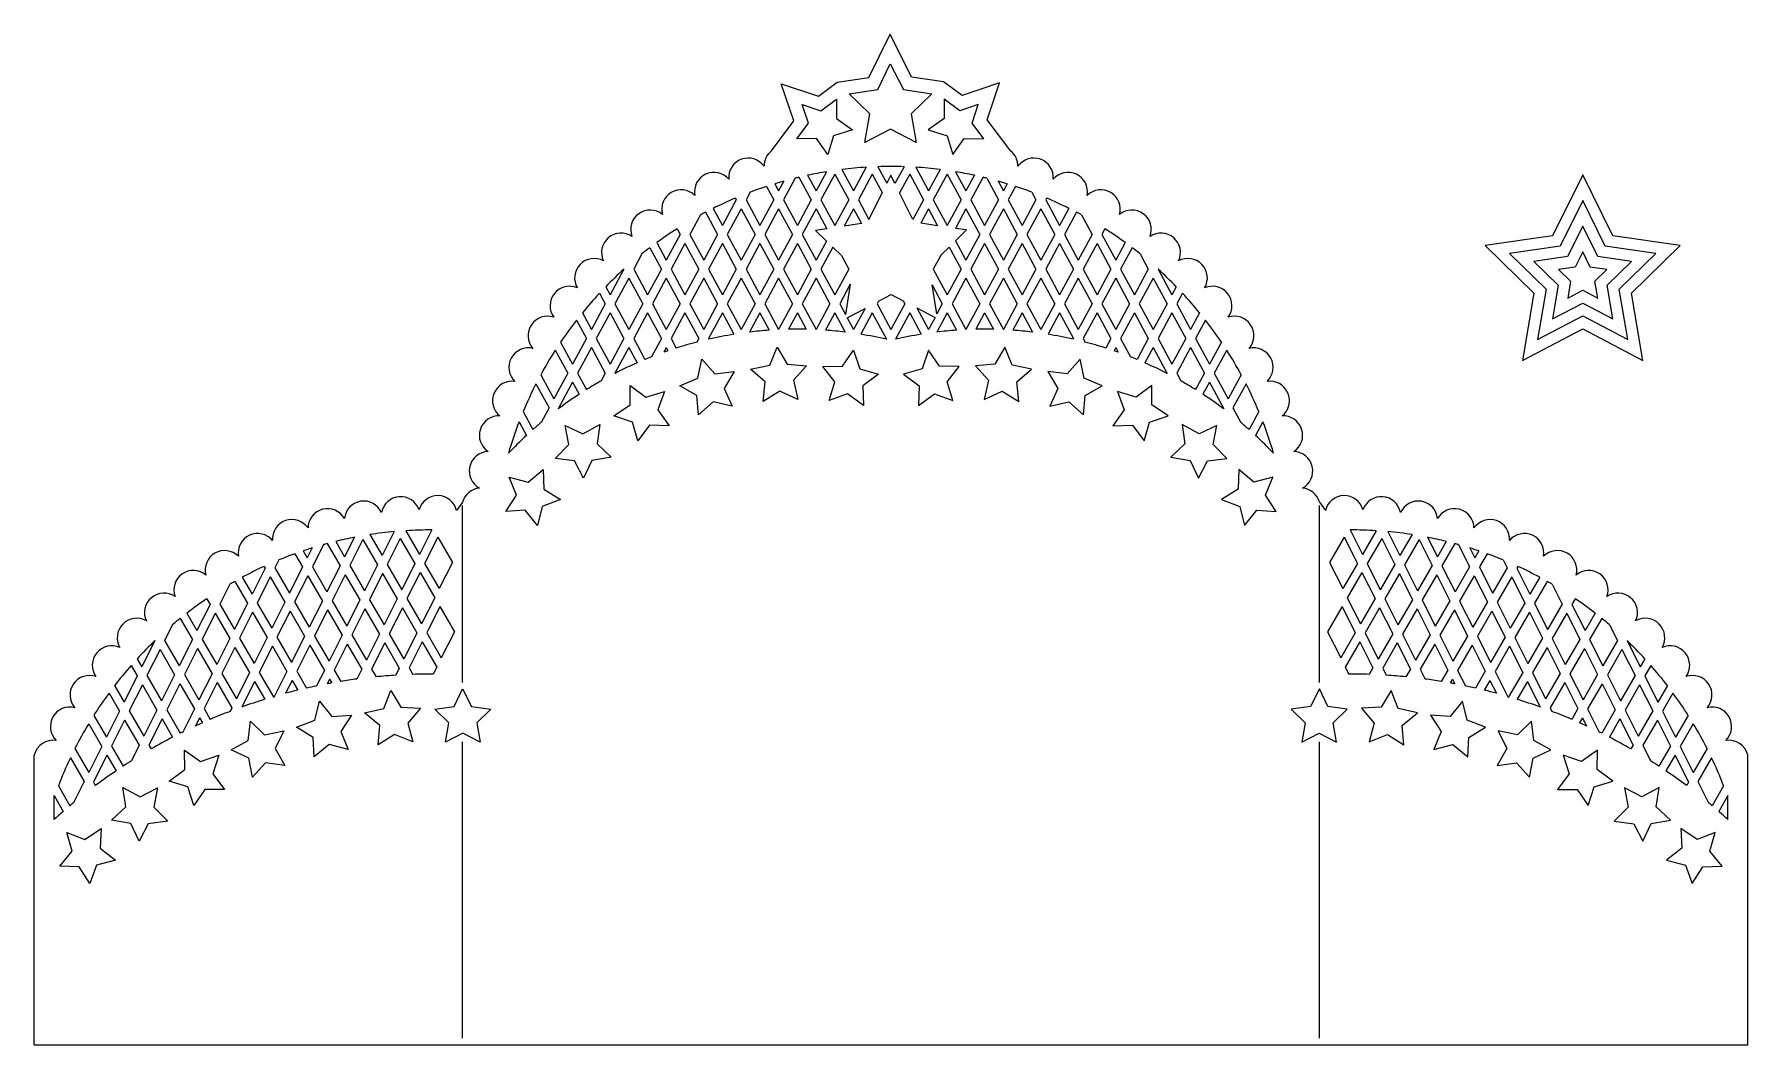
# Model space of a CAD drawing. Extents: x 102 to 362, y 103 to 256.
import ezdxf

# ---------------------------------------------------------------- set-up
doc = ezdxf.new("R2010")
doc.units = 0
doc.layers.get('0').update_dxf_attribs({"linetype": 'CONTINUOUS'})

msp = doc.modelspace()

# ---------------------------------------------------------------- linework, layer by layer
for p, q in [((228.440011, 249.695605), (231.645158, 256.250382)), ((234.910531, 249.725398), (231.645158, 256.250382)), ((223.612239, 248.987528), (228.440011, 249.695605)), ((229.773524, 247.869791), (231.679953, 251.768588)), ((231.679953, 251.768588), (233.661973, 247.869791)), ((239.744619, 249.061809), (234.910531, 249.725398)), ((215.131674, 248.722101), (220.781199, 246.880711)), ((217.046718, 243.142175), (215.131674, 248.722101)), ((220.781199, 246.880711), (223.612239, 248.987528)), ((225.438634, 247.234004), (229.773524, 247.869791)), ((228.571927, 244.171656), (225.438634, 247.234004)), ((233.661973, 247.869791), (237.996863, 247.234004)), ((237.996863, 247.234004), (234.86357, 244.171656)), ((242.59494, 246.981152), (239.744619, 249.061809)), ((248.227268, 248.874489), (242.59494, 246.981152)), ((246.36369, 243.277163), (248.227268, 248.874489)), ((219.2807, 242.794065), (218.325385, 245.577598)), ((218.325385, 245.577598), (221.145162, 244.658528)), ((221.145162, 244.658528), (223.528539, 246.432201)), ((223.528539, 246.432201), (223.494521, 243.461469)), ((242.214745, 244.658528), (239.831367, 246.432201)), ((239.831367, 246.432201), (239.865385, 243.461469)), ((245.034522, 245.577598), (242.214745, 244.658528)), ((244.079207, 242.794065), (245.034522, 245.577598)), ((213.634657, 238.557209), (217.046718, 243.142175)), ((217.507027, 240.410688), (219.2807, 242.794065)), ((223.494521, 243.461469), (225.917889, 241.742838)), ((227.837042, 239.852462), (228.571927, 244.171656)), ((231.711298, 241.886089), (227.837042, 239.852462)), ((235.598455, 239.852462), (231.711298, 241.886089)), ((234.86357, 244.171656), (235.598455, 239.852462)), ((239.865385, 243.461469), (237.442018, 241.742838)), ((245.85288, 240.410688), (244.079207, 242.794065)), ((249.962953, 238.532506), (246.36369, 243.277163)), ((220.477758, 240.444706), (217.507027, 240.410688)), ((222.196389, 238.021339), (220.477758, 240.444706)), ((223.078947, 240.854094), (222.196389, 238.021339)), ((225.917889, 241.742838), (223.078947, 240.854094)), ((237.442018, 241.742838), (240.280959, 240.854094)), ((240.280959, 240.854094), (241.163517, 238.021339)), ((241.163517, 238.021339), (242.882148, 240.444706)), ((242.882148, 240.444706), (245.85288, 240.410688)), ((217.253974, 234.434645), (215.471641, 231.136856)), ((217.820885, 234.572), (219.677453, 231.136856)), ((219.138115, 234.868944), (220.416311, 232.503941)), ((221.98503, 235.406487), (220.416311, 232.503941)), ((223.258076, 235.027791), (221.15517, 231.136856)), ((223.258076, 235.027791), (225.360982, 231.136856)), ((224.347362, 235.746493), (226.099841, 232.503941)), ((228.037505, 236.089135), (226.099841, 232.503941)), ((228.941605, 235.027791), (226.838699, 231.136856)), ((228.941605, 235.027791), (230.44999, 232.236878)), ((229.800538, 236.172708), (231.154644, 233.667252)), ((231.745166, 234.86595), (231.154644, 233.667252)), ((232.377348, 233.602959), (231.745166, 234.86595)), ((233.766202, 236.172708), (232.377348, 233.602959)), ((234.625134, 235.027791), (233.087874, 232.183451)), ((234.625134, 235.027791), (236.72804, 231.136856)), ((235.529235, 236.089135), (237.466899, 232.503941)), ((239.219378, 235.746493), (237.466899, 232.503941)), ((240.308664, 235.027791), (238.205758, 231.136856)), ((240.308664, 235.027791), (242.411569, 231.136856)), ((241.58171, 235.406487), (243.150428, 232.503941)), ((244.428625, 234.868944), (243.150428, 232.503941)), ((245.745855, 234.572), (243.889287, 231.136856)), ((246.312766, 234.434645), (248.095099, 231.136856)), ((336.739456, 234.955072), (332.154968, 225.696949)), ((341.323943, 225.696949), (336.739456, 234.955072)), ((208.165558, 231.404841), (208.310394, 231.136856)), ((210.42123, 232.308292), (209.788112, 231.136856)), ((212.889972, 233.17946), (213.993924, 231.136856)), ((214.151751, 233.579003), (214.732782, 232.503941)), ((215.531325, 233.981457), (214.732782, 232.503941)), ((230.44999, 232.236878), (228.444437, 228.165814)), ((235.110141, 228.143312), (233.087874, 232.183451)), ((248.035415, 233.981457), (248.833957, 232.503941)), ((249.414989, 233.579003), (248.833957, 232.503941)), ((250.676768, 233.17946), (249.572816, 231.136856)), ((253.14551, 232.308292), (253.778628, 231.136856)), ((255.401181, 231.404841), (255.256345, 231.136856)), ((202.867315, 228.847582), (201.262818, 225.878836)), ((203.640628, 229.261125), (205.46863, 225.878836)), ((204.798139, 229.853592), (206.207489, 227.245922)), ((208.310394, 231.136856), (206.207489, 227.245922)), ((209.049253, 229.769771), (206.946347, 225.878836)), ((209.049253, 229.769771), (211.152159, 225.878836)), ((209.788112, 231.136856), (211.891018, 227.245922)), ((213.993924, 231.136856), (211.891018, 227.245922)), ((214.732782, 229.769771), (212.629877, 225.878836)), ((214.732782, 229.769771), (216.835688, 225.878836)), ((215.471641, 231.136856), (217.574547, 227.245922)), ((219.677453, 231.136856), (217.574547, 227.245922)), ((220.416311, 229.769771), (218.313406, 225.878836)), ((220.416311, 229.769771), (222.039206, 226.766986)), ((221.15517, 231.136856), (223.258076, 227.245922)), ((225.360982, 231.136856), (223.258076, 227.245922)), ((226.099841, 229.769771), (224.693658, 227.167959)), ((226.099841, 229.769771), (227.29375, 227.560721)), ((226.838699, 231.136856), (228.444437, 228.165814)), ((236.72804, 231.136856), (235.110141, 228.143312)), ((237.466899, 229.769771), (236.285033, 227.583004)), ((237.466899, 229.769771), (238.849116, 227.212302)), ((238.205758, 231.136856), (240.308664, 227.245922)), ((242.411569, 231.136856), (240.308664, 227.245922)), ((243.150428, 229.769771), (241.556652, 226.820861)), ((243.150428, 229.769771), (245.253334, 225.878836)), ((243.889287, 231.136856), (245.992193, 227.245922)), ((248.095099, 231.136856), (245.992193, 227.245922)), ((248.833957, 229.769771), (246.731052, 225.878836)), ((248.833957, 229.769771), (250.936863, 225.878836)), ((249.572816, 231.136856), (251.675722, 227.245922)), ((253.778628, 231.136856), (251.675722, 227.245922)), ((254.517487, 229.769771), (252.414581, 225.878836)), ((254.517487, 229.769771), (256.620392, 225.878836)), ((255.256345, 231.136856), (257.359251, 227.245922)), ((258.7686, 229.853592), (257.359251, 227.245922)), ((259.926111, 229.261125), (258.09811, 225.878836)), ((260.699425, 228.847582), (262.303922, 225.878836)), ((336.739456, 231.056556), (333.303, 224.116819)), ((340.175911, 224.116819), (336.739456, 231.056556)), ((199.312548, 226.753184), (199.785101, 225.878836)), ((222.039206, 226.766986), (220.31604, 226.50669)), ((220.31604, 226.50669), (221.982096, 224.88502)), ((227.29375, 227.560721), (224.693658, 227.167959)), ((238.849116, 227.212302), (236.285033, 227.583004)), ((243.227089, 226.579358), (241.556652, 226.820861)), ((241.558116, 224.934103), (243.227089, 226.579358)), ((264.254192, 226.753184), (263.781639, 225.878836)), ((336.739456, 227.158039), (334.451031, 222.53669)), ((339.02788, 222.53669), (336.739456, 227.158039)), ((195.182784, 223.878305), (196.943336, 220.620817)), ((196.237205, 224.661518), (197.682195, 221.987902)), ((199.785101, 225.878836), (197.682195, 221.987902)), ((200.523959, 224.511751), (198.421054, 220.620817)), ((200.523959, 224.511751), (202.626865, 220.620817)), ((201.262818, 225.878836), (203.365724, 221.987902)), ((205.46863, 225.878836), (203.365724, 221.987902)), ((206.207489, 224.511751), (204.104583, 220.620817)), ((206.207489, 224.511751), (208.310394, 220.620817)), ((206.946347, 225.878836), (209.049253, 221.987902)), ((211.152159, 225.878836), (209.049253, 221.987902)), ((211.891018, 224.511751), (209.788112, 220.620817)), ((211.891018, 224.511751), (213.993924, 220.620817)), ((212.629877, 225.878836), (214.732782, 221.987902)), ((216.835688, 225.878836), (214.732782, 221.987902)), ((217.574547, 224.511751), (215.471641, 220.620817)), ((217.574547, 224.511751), (219.677453, 220.620817)), ((218.313406, 225.878836), (220.416311, 221.987902)), ((221.982096, 224.88502), (220.416311, 221.987902)), ((222.950416, 223.942498), (221.15517, 220.620817)), ((222.950416, 223.942498), (224.248737, 222.678765)), ((239.372439, 222.779488), (240.59404, 223.983728)), ((240.59404, 223.983728), (242.411569, 220.620817)), ((241.558116, 224.934103), (243.150428, 221.987902)), ((245.253334, 225.878836), (243.150428, 221.987902)), ((245.992193, 224.511751), (243.889287, 220.620817)), ((245.992193, 224.511751), (248.095099, 220.620817)), ((246.731052, 225.878836), (248.833957, 221.987902)), ((250.936863, 225.878836), (248.833957, 221.987902)), ((251.675722, 224.511751), (249.572816, 220.620817)), ((251.675722, 224.511751), (253.778628, 220.620817)), ((252.414581, 225.878836), (254.517487, 221.987902)), ((256.620392, 225.878836), (254.517487, 221.987902)), ((257.359251, 224.511751), (255.256345, 220.620817)), ((257.359251, 224.511751), (259.462157, 220.620817)), ((258.09811, 225.878836), (260.201016, 221.987902)), ((262.303922, 225.878836), (260.201016, 221.987902)), ((263.04278, 224.511751), (260.939875, 220.620817)), ((263.04278, 224.511751), (265.145686, 220.620817)), ((263.781639, 225.878836), (265.884545, 221.987902)), ((267.329535, 224.661518), (265.884545, 221.987902)), ((268.383955, 223.878305), (266.623404, 220.620817)), ((332.154968, 225.696949), (321.933285, 224.19776)), ((321.933285, 224.19776), (329.3216, 216.976736)), ((333.303, 224.116819), (325.640995, 222.993052)), ((347.837917, 222.993052), (340.175911, 224.116819)), ((351.545626, 224.19776), (341.323943, 225.696949)), ((344.157312, 216.976736), (351.545626, 224.19776)), ((193.999603, 222.955997), (192.737524, 220.620817)), ((224.248737, 222.678765), (225.360982, 220.620817)), ((239.372439, 222.779488), (238.205758, 220.620817)), ((269.567137, 222.955997), (270.829215, 220.620817)), ((325.640995, 222.993052), (331.179153, 217.580292)), ((334.451031, 222.53669), (329.348704, 221.788344)), ((329.348704, 221.788344), (333.036707, 218.183847)), ((336.761624, 223.243416), (335.599062, 220.95656)), ((337.879849, 220.95656), (336.761624, 223.243416)), ((344.130207, 221.788344), (339.02788, 222.53669)), ((340.442204, 218.183847), (344.130207, 221.788344)), ((342.299758, 217.580292), (347.837917, 222.993052)), ((191.267777, 220.635563), (189.156901, 216.729882)), ((191.998666, 219.253732), (189.89576, 215.362797)), ((191.998666, 219.253732), (194.101571, 215.362797)), ((192.737524, 220.620817), (194.84043, 216.729882)), ((196.943336, 220.620817), (194.84043, 216.729882)), ((197.682195, 219.253732), (195.579289, 215.362797)), ((197.682195, 219.253732), (199.785101, 215.362797)), ((198.421054, 220.620817), (200.523959, 216.729882)), ((202.626865, 220.620817), (200.523959, 216.729882)), ((203.365724, 219.253732), (201.262818, 215.362797)), ((203.365724, 219.253732), (205.46863, 215.362797)), ((204.104583, 220.620817), (206.207489, 216.729882)), ((208.310394, 220.620817), (206.207489, 216.729882)), ((209.049253, 219.253732), (206.946347, 215.362797)), ((209.049253, 219.253732), (211.152159, 215.362797)), ((209.788112, 220.620817), (211.891018, 216.729882)), ((213.993924, 220.620817), (211.891018, 216.729882)), ((214.732782, 219.253732), (212.629877, 215.362797)), ((214.732782, 219.253732), (216.835688, 215.362797)), ((215.471641, 220.620817), (217.574547, 216.729882)), ((219.677453, 220.620817), (217.574547, 216.729882)), ((220.416311, 219.253732), (218.313406, 215.362797)), ((220.416311, 219.253732), (222.519217, 215.362797)), ((221.15517, 220.620817), (223.258076, 216.729882)), ((225.360982, 220.620817), (223.258076, 216.729882)), ((238.205758, 220.620817), (240.308664, 216.729882)), ((242.411569, 220.620817), (240.308664, 216.729882)), ((243.150428, 219.253732), (241.047522, 215.362797)), ((243.150428, 219.253732), (245.253334, 215.362797)), ((243.889287, 220.620817), (245.992193, 216.729882)), ((248.095099, 220.620817), (245.992193, 216.729882)), ((248.833957, 219.253732), (246.731052, 215.362797)), ((248.833957, 219.253732), (250.936863, 215.362797)), ((249.572816, 220.620817), (251.675722, 216.729882)), ((253.778628, 220.620817), (251.675722, 216.729882)), ((254.517487, 219.253732), (252.414581, 215.362797)), ((254.517487, 219.253732), (256.620392, 215.362797)), ((255.256345, 220.620817), (257.359251, 216.729882)), ((259.462157, 220.620817), (257.359251, 216.729882)), ((260.201016, 219.253732), (258.09811, 215.362797)), ((260.201016, 219.253732), (262.303922, 215.362797)), ((260.939875, 220.620817), (263.04278, 216.729882)), ((265.145686, 220.620817), (263.04278, 216.729882)), ((265.884545, 219.253732), (263.781639, 215.362797)), ((265.884545, 219.253732), (267.987451, 215.362797)), ((266.623404, 220.620817), (268.72631, 216.729882)), ((270.829215, 220.620817), (268.72631, 216.729882)), ((271.568074, 219.253732), (269.465168, 215.362797)), ((271.568074, 219.253732), (273.67098, 215.362797)), ((272.298963, 220.635563), (274.409839, 216.729882)), ((335.599062, 220.95656), (333.056413, 220.583636)), ((333.056413, 220.583636), (334.89426, 218.787403)), ((334.89426, 218.787403), (334.46321, 216.253961)), ((340.422498, 220.583636), (337.879849, 220.95656)), ((338.584651, 218.787403), (340.422498, 220.583636)), ((339.015701, 216.253961), (338.584651, 218.787403)), ((187.545993, 216.976319), (188.418042, 215.362797)), ((188.48941, 217.964918), (189.156901, 216.729882)), ((225.612418, 218.35187), (223.996935, 215.362797)), ((225.612418, 218.35187), (224.854176, 213.776673)), ((229.903978, 215.776357), (231.802542, 216.776234)), ((231.802542, 216.776234), (233.636316, 215.825288)), ((233.636316, 215.825288), (233.886276, 215.362797)), ((238.005671, 218.25686), (239.569805, 215.362797)), ((238.761729, 213.867642), (238.005671, 218.25686)), ((275.07733, 217.964918), (274.409839, 216.729882)), ((276.020746, 216.976319), (275.148698, 215.362797)), ((329.3216, 216.976736), (327.588739, 206.792062)), ((331.179153, 217.580292), (329.880229, 209.946028)), ((333.036707, 218.183847), (332.17172, 213.099994)), ((334.46321, 216.253961), (336.743239, 217.446794)), ((336.743239, 217.446794), (339.015701, 216.253961)), ((341.307191, 213.099994), (340.442204, 218.183847)), ((343.598682, 209.946028), (342.299758, 217.580292)), ((345.890172, 206.792062), (344.157312, 216.976736)), ((184.947585, 214.002197), (186.315136, 211.471863)), ((188.418042, 215.362797), (186.315136, 211.471863)), ((189.156901, 213.995712), (187.053995, 210.104778)), ((189.156901, 213.995712), (191.259807, 210.104778)), ((189.89576, 215.362797), (191.998666, 211.471863)), ((194.101571, 215.362797), (191.998666, 211.471863)), ((194.84043, 213.995712), (192.737524, 210.104778)), ((194.84043, 213.995712), (196.943336, 210.104778)), ((195.579289, 215.362797), (197.682195, 211.471863)), ((199.785101, 215.362797), (197.682195, 211.471863)), ((200.523959, 213.995712), (198.421054, 210.104778)), ((200.523959, 213.995712), (202.626865, 210.104778)), ((201.262818, 215.362797), (203.365724, 211.471863)), ((205.46863, 215.362797), (203.365724, 211.471863)), ((206.207489, 213.995712), (204.104583, 210.104778)), ((206.207489, 213.995712), (207.958415, 210.756034)), ((206.946347, 215.362797), (209.049253, 211.471863)), ((211.152159, 215.362797), (209.049253, 211.471863)), ((211.891018, 213.995712), (210.319791, 211.088526)), ((211.891018, 213.995712), (213.307769, 211.374345)), ((212.629877, 215.362797), (214.732782, 211.471863)), ((216.835688, 215.362797), (214.732782, 211.471863)), ((217.574547, 213.995712), (216.231109, 211.509994)), ((217.574547, 213.995712), (218.918025, 211.509921)), ((218.313406, 215.362797), (220.416311, 211.471863)), ((222.519217, 215.362797), (220.416311, 211.471863)), ((223.258076, 213.995712), (221.841205, 211.374124)), ((223.258076, 213.995712), (224.829529, 211.088107)), ((223.996935, 215.362797), (224.854176, 213.776673)), ((225.131758, 213.263073), (227.838297, 214.688469)), ((225.131758, 213.263073), (226.099841, 211.471863)), ((227.838297, 214.688469), (226.099841, 211.471863)), ((228.941605, 213.995712), (227.19042, 210.755553)), ((228.941605, 213.995712), (231.10547, 209.991987)), ((229.903978, 215.776357), (229.680464, 215.362797)), ((229.680464, 215.362797), (231.78337, 211.471863)), ((233.886276, 215.362797), (231.78337, 211.471863)), ((234.625134, 213.995712), (232.46127, 209.991987)), ((234.625134, 213.995712), (236.37632, 210.755553)), ((235.68947, 214.760579), (237.466899, 211.471863)), ((235.68947, 214.760579), (238.466119, 213.320685)), ((238.466119, 213.320685), (237.466899, 211.471863)), ((240.308664, 213.995712), (238.737211, 211.088107)), ((239.569805, 215.362797), (238.761729, 213.867642)), ((240.308664, 213.995712), (241.725535, 211.374124)), ((241.047522, 215.362797), (243.150428, 211.471863)), ((245.253334, 215.362797), (243.150428, 211.471863)), ((245.992193, 213.995712), (244.648715, 211.509921)), ((245.992193, 213.995712), (247.335631, 211.509994)), ((246.731052, 215.362797), (248.833957, 211.471863)), ((250.936863, 215.362797), (248.833957, 211.471863)), ((251.675722, 213.995712), (250.25897, 211.374345)), ((251.675722, 213.995712), (253.246948, 211.088526)), ((252.414581, 215.362797), (254.517487, 211.471863)), ((256.620392, 215.362797), (254.517487, 211.471863)), ((257.359251, 213.995712), (255.608325, 210.756034)), ((257.359251, 213.995712), (259.462157, 210.104778)), ((258.09811, 215.362797), (260.201016, 211.471863)), ((262.303922, 215.362797), (260.201016, 211.471863)), ((263.04278, 213.995712), (260.939875, 210.104778)), ((263.04278, 213.995712), (265.145686, 210.104778)), ((263.781639, 215.362797), (265.884545, 211.471863)), ((267.987451, 215.362797), (265.884545, 211.471863)), ((268.72631, 213.995712), (266.623404, 210.104778)), ((268.72631, 213.995712), (270.829215, 210.104778)), ((269.465168, 215.362797), (271.568074, 211.471863)), ((273.67098, 215.362797), (271.568074, 211.471863)), ((274.409839, 213.995712), (272.306933, 210.104778)), ((274.409839, 213.995712), (276.512745, 210.104778)), ((275.148698, 215.362797), (277.251603, 211.471863)), ((278.619155, 214.002197), (277.251603, 211.471863)), ((329.880229, 209.946028), (336.739456, 213.540495)), ((332.17172, 213.099994), (336.739456, 215.493643)), ((336.739456, 215.493643), (341.307191, 213.099994)), ((336.739456, 213.540495), (343.598682, 209.946028)), ((184.066385, 212.89848), (185.576278, 210.104778)), ((279.500355, 212.89848), (277.990462, 210.104778)), ((327.588739, 206.792062), (336.739456, 211.587348)), ((336.739456, 211.587348), (345.890172, 206.792062)), ((180.84358, 208.345487), (182.734513, 204.846758)), ((181.654959, 209.57839), (183.473372, 206.213843)), ((185.576278, 210.104778), (183.473372, 206.213843)), ((186.315136, 208.737693), (184.212231, 204.846758)), ((186.315136, 208.737693), (188.418042, 204.846758)), ((187.053995, 210.104778), (189.156901, 206.213843)), ((191.259807, 210.104778), (189.156901, 206.213843)), ((191.998666, 208.737693), (189.89576, 204.846758)), ((191.998666, 208.737693), (193.250944, 206.420645)), ((192.737524, 210.104778), (194.451978, 206.932584)), ((196.943336, 210.104778), (195.445372, 207.333147)), ((197.682195, 208.737693), (197.297734, 208.026337)), ((197.682195, 208.737693), (197.944539, 208.252286)), ((198.421054, 210.104778), (199.198111, 208.667015)), ((202.626865, 210.104778), (202.341117, 209.576067)), ((204.104583, 210.104778), (204.151784, 210.017443)), ((213.375814, 206.086994), (214.512806, 208.801386)), ((214.512806, 208.801386), (216.008109, 206.240156)), ((224.43432, 205.902468), (226.079017, 208.342888)), ((226.079017, 208.342888), (227.045917, 205.539152)), ((237.487723, 208.342888), (236.520823, 205.539152)), ((239.13242, 205.902468), (237.487723, 208.342888)), ((249.053934, 208.801386), (247.558631, 206.240156)), ((250.190926, 206.086994), (249.053934, 208.801386)), ((259.462157, 210.104778), (259.414956, 210.017443)), ((260.939875, 210.104778), (261.225623, 209.576067)), ((265.145686, 210.104778), (264.368629, 208.667015)), ((265.884545, 208.737693), (265.622201, 208.252286)), ((265.884545, 208.737693), (266.269006, 208.026337)), ((266.623404, 210.104778), (268.121367, 207.333147)), ((270.829215, 210.104778), (269.114762, 206.932584)), ((271.568074, 208.737693), (270.315796, 206.420645)), ((271.568074, 208.737693), (273.688863, 204.813669)), ((272.306933, 210.104778), (274.409839, 206.213843)), ((276.512745, 210.104778), (274.409839, 206.213843)), ((277.251603, 208.737693), (275.148698, 204.846758)), ((277.251603, 208.737693), (279.354509, 204.846758)), ((277.990462, 210.104778), (280.093368, 206.213843)), ((281.911781, 209.57839), (280.093368, 206.213843)), ((282.72316, 208.345487), (280.832227, 204.846758)), ((202.493794, 204.110566), (203.079388, 206.994619)), ((203.079388, 206.994619), (205.045631, 204.774321)), ((210.466342, 205.485848), (213.375814, 206.086994)), ((212.708055, 203.536202), (210.466342, 205.485848)), ((216.008109, 206.240156), (218.967667, 205.980505)), ((218.967667, 205.980505), (216.967199, 203.784024)), ((221.463475, 205.880483), (224.43432, 205.902468)), ((223.281758, 203.530962), (221.463475, 205.880483)), ((227.045917, 205.539152), (229.897953, 204.707109)), ((236.520823, 205.539152), (233.668787, 204.707109)), ((242.103265, 205.880483), (239.13242, 205.902468)), ((240.284982, 203.530962), (242.103265, 205.880483)), ((247.558631, 206.240156), (244.599072, 205.980505)), ((244.599072, 205.980505), (246.59954, 203.784024)), ((253.100398, 205.485848), (250.190926, 206.086994)), ((250.858684, 203.536202), (253.100398, 205.485848)), ((260.487352, 206.994619), (258.521109, 204.774321)), ((261.072945, 204.110566), (260.487352, 206.994619)), ((177.915773, 203.246669), (179.892748, 199.588738)), ((178.645801, 204.630092), (180.631607, 200.955824)), ((182.734513, 204.846758), (180.631607, 200.955824)), ((183.473372, 203.479673), (181.288022, 199.436195)), ((183.473372, 203.479673), (184.458182, 201.657512)), ((184.212231, 204.846758), (185.556679, 202.359172)), ((188.418042, 204.846758), (187.791248, 203.687023)), ((189.89576, 204.846758), (189.905861, 204.828069)), ((192.206452, 200.049139), (192.218143, 202.992019)), ((192.218143, 202.992019), (194.579763, 201.197978)), ((199.757505, 202.953362), (202.493794, 204.110566)), ((202.336502, 201.478514), (199.757505, 202.953362)), ((205.045631, 204.774321), (207.998977, 205.09704)), ((207.998977, 205.09704), (206.46546, 202.552492)), ((212.380702, 200.583366), (212.708055, 203.536202)), ((216.967199, 203.784024), (217.63481, 200.88908)), ((222.384625, 200.698727), (223.281758, 203.530962)), ((229.897953, 204.707109), (227.507411, 202.943104)), ((227.507411, 202.943104), (227.597419, 199.973542)), ((233.668787, 204.707109), (236.059329, 202.943104)), ((236.059329, 202.943104), (235.969321, 199.973542)), ((241.182115, 200.698727), (240.284982, 203.530962)), ((246.59954, 203.784024), (245.931929, 200.88908)), ((251.186038, 200.583366), (250.858684, 203.536202)), ((258.521109, 204.774321), (255.567763, 205.09704)), ((255.567763, 205.09704), (257.10128, 202.552492)), ((263.809235, 202.953362), (261.072945, 204.110566)), ((261.230238, 201.478514), (263.809235, 202.953362)), ((271.348597, 202.992019), (268.986977, 201.197978)), ((271.360288, 200.049139), (271.348597, 202.992019)), ((275.148698, 204.846758), (275.775491, 203.687023)), ((279.354509, 204.846758), (278.010061, 202.359172)), ((280.093368, 203.479673), (279.108557, 201.657512)), ((280.093368, 203.479673), (282.278718, 199.436195)), ((280.832227, 204.846758), (282.935133, 200.955824)), ((284.920938, 204.630092), (282.935133, 200.955824)), ((285.650967, 203.246669), (283.673991, 199.588738)), ((194.579763, 201.197978), (197.413402, 202.090666)), ((197.413402, 202.090666), (196.405768, 199.295836)), ((202.591508, 198.518552), (202.336502, 201.478514)), ((204.786892, 200.514474), (202.591508, 198.518552)), ((207.685018, 199.843418), (204.786892, 200.514474)), ((206.46546, 202.552492), (207.685018, 199.843418)), ((214.923287, 202.112638), (212.380702, 200.583366)), ((217.63481, 200.88908), (214.923287, 202.112638)), ((225.176701, 201.702581), (222.384625, 200.698727)), ((227.597419, 199.973542), (225.176701, 201.702581)), ((235.969321, 199.973542), (238.390039, 201.702581)), ((238.390039, 201.702581), (241.182115, 200.698727)), ((245.931929, 200.88908), (248.643453, 202.112638)), ((248.643453, 202.112638), (251.186038, 200.583366)), ((257.10128, 202.552492), (255.881721, 199.843418)), ((255.881721, 199.843418), (258.779848, 200.514474)), ((258.779848, 200.514474), (260.975232, 198.518552)), ((260.975232, 198.518552), (261.230238, 201.478514)), ((266.153337, 202.090666), (267.160972, 199.295836)), ((268.986977, 201.197978), (266.153337, 202.090666)), ((175.972837, 199.059747), (177.457446, 196.312825)), ((179.892748, 199.588738), (178.701896, 197.385345)), ((189.748498, 198.380346), (192.206452, 200.049139)), ((192.565669, 197.436975), (189.748498, 198.380346)), ((196.405768, 199.295836), (198.130407, 196.87674)), ((267.160972, 199.295836), (265.436333, 196.87674)), ((271.00107, 197.436975), (273.818241, 198.380346)), ((273.818241, 198.380346), (271.360288, 200.049139)), ((283.673991, 199.588738), (284.864844, 197.385345)), ((287.593903, 199.059747), (286.109293, 196.312825)), ((175.342398, 197.492056), (176.465364, 195.414271)), ((182.346462, 196.947404), (185.012704, 195.648564)), ((182.909123, 194.05879), (182.346462, 196.947404)), ((185.012704, 195.648564), (187.617741, 197.076915)), ((187.617741, 197.076915), (187.174712, 194.139207)), ((193.393236, 194.583637), (192.565669, 197.436975)), ((195.157051, 196.969506), (193.393236, 194.583637)), ((198.130407, 196.87674), (195.157051, 196.969506)), ((265.436333, 196.87674), (268.409689, 196.969506)), ((268.409689, 196.969506), (270.173504, 194.583637)), ((270.173504, 194.583637), (271.00107, 197.436975)), ((275.948999, 197.076915), (276.392027, 194.139207)), ((278.554036, 195.648564), (275.948999, 197.076915)), ((281.220278, 196.947404), (278.554036, 195.648564)), ((280.657617, 194.05879), (281.220278, 196.947404)), ((288.224342, 197.492056), (287.101376, 195.414271)), ((180.823964, 191.94254), (182.909123, 194.05879)), ((187.174712, 194.139207), (189.338155, 192.103054)), ((276.392027, 194.139207), (274.228585, 192.103054)), ((282.742776, 191.94254), (280.657617, 194.05879)), ((176.712111, 188.33934), (178.988435, 190.248463)), ((178.988435, 190.248463), (179.127037, 187.280772)), ((183.771046, 191.566897), (180.823964, 191.94254)), ((185.13937, 188.929836), (183.771046, 191.566897)), ((186.403833, 191.613964), (185.13937, 188.929836)), ((189.338155, 192.103054), (186.403833, 191.613964)), ((274.228585, 192.103054), (277.162906, 191.613964)), ((277.162906, 191.613964), (278.42737, 188.929836)), ((278.42737, 188.929836), (279.795694, 191.566897)), ((279.795694, 191.566897), (282.742776, 191.94254)), ((284.578305, 190.248463), (284.439702, 187.280772)), ((286.854629, 188.33934), (284.578305, 190.248463)), ((174.959099, 186.369724), (173.843708, 189.093065)), ((173.843708, 189.093065), (176.712111, 188.33934)), ((179.127037, 187.280772), (181.646144, 185.70581)), ((284.439702, 187.280772), (281.920596, 185.70581)), ((289.723032, 189.093065), (286.854629, 188.33934)), ((288.607641, 186.369724), (289.723032, 189.093065)), ((166.770463, 185.276698), (165.872958, 184.037777)), ((166.78337, 157.93411), (166.78337, 184.776864)), ((173.326865, 183.887343), (174.959099, 186.369724)), ((178.863621, 184.65366), (178.147101, 181.774422)), ((181.646144, 185.70581), (178.863621, 184.65366)), ((281.920596, 185.70581), (284.703119, 184.65366)), ((284.703119, 184.65366), (285.419639, 181.774422)), ((290.239875, 183.887343), (288.607641, 186.369724)), ((296.78337, 157.93411), (296.78337, 184.776864)), ((296.796279, 185.276696), (297.693784, 184.037775)), ((176.290604, 184.093866), (173.326865, 183.887343)), ((178.147101, 181.774422), (176.290604, 184.093866)), ((285.419639, 181.774422), (287.276135, 184.093866)), ((287.276135, 184.093866), (290.239875, 183.887343)), ((150.362297, 179.970001), (148.880139, 177.022315)), ((151.64599, 179.629135), (149.659121, 175.677688)), ((151.64599, 179.629135), (153.863091, 175.802119)), ((152.713536, 180.37975), (154.56118, 177.190466)), ((156.391927, 180.831417), (154.56118, 177.190466)), ((157.327032, 179.797285), (155.340162, 175.845838)), ((157.327032, 179.797285), (159.544132, 175.97027)), ((158.151715, 180.967113), (160.242222, 177.358616)), ((162.115643, 181.08444), (160.242222, 177.358616)), ((163.008073, 179.965436), (161.021203, 176.013989)), ((163.008073, 179.965436), (165.225174, 176.13842)), ((300.558667, 179.965436), (298.341566, 176.13842)), ((300.558667, 179.965436), (302.545537, 176.013989)), ((301.451096, 181.08444), (303.324518, 177.358616)), ((305.415025, 180.967113), (303.324518, 177.358616)), ((306.239708, 179.797285), (304.022607, 175.97027)), ((306.239708, 179.797285), (308.226578, 175.845838)), ((307.174813, 180.831417), (309.005559, 177.190466)), ((310.853204, 180.37975), (309.005559, 177.190466)), ((311.920749, 179.629135), (309.703649, 175.802119)), ((311.920749, 179.629135), (313.907619, 175.677688)), ((313.204442, 179.970001), (314.6866, 177.022315)), ((141.337109, 177.474867), (142.501009, 175.465818)), ((142.586515, 177.911566), (143.199098, 176.854165)), ((143.953578, 178.354659), (143.199098, 176.854165)), ((145.662065, 178.858614), (143.978079, 175.509538)), ((146.224664, 179.012681), (148.18205, 175.633969)), ((147.532532, 179.348467), (148.880139, 177.022315)), ((316.034207, 179.348467), (314.6866, 177.022315)), ((317.342076, 179.012681), (315.38469, 175.633969)), ((317.904675, 178.858614), (319.58866, 175.509538)), ((319.613162, 178.354659), (320.367642, 176.854165)), ((320.980225, 177.911566), (320.367642, 176.854165)), ((322.229631, 177.474867), (321.065731, 175.465818)), ((136.819967, 175.297668), (134.833098, 171.346221)), ((136.667266, 175.561251), (136.819967, 175.297668)), ((138.895221, 176.531041), (138.297038, 175.341387)), ((138.297038, 175.341387), (140.514139, 171.514372)), ((142.501009, 175.465818), (140.514139, 171.514372)), ((143.978079, 175.509538), (146.19518, 171.682522)), ((148.18205, 175.633969), (146.19518, 171.682522)), ((148.961031, 174.289342), (146.974161, 170.337895)), ((148.961031, 174.289342), (151.178132, 170.462326)), ((149.659121, 175.677688), (151.876221, 171.850672)), ((153.863091, 175.802119), (151.876221, 171.850672)), ((154.642072, 174.457492), (152.655203, 170.506045)), ((154.642072, 174.457492), (156.859173, 170.630477)), ((155.340162, 175.845838), (157.557263, 172.018823)), ((159.544132, 175.97027), (157.557263, 172.018823)), ((160.323114, 174.625643), (158.336244, 170.674196)), ((160.323114, 174.625643), (162.540214, 170.798627)), ((161.021203, 176.013989), (163.238304, 172.186973)), ((165.225174, 176.13842), (163.238304, 172.186973)), ((298.341566, 176.13842), (300.328436, 172.186973)), ((302.545537, 176.013989), (300.328436, 172.186973)), ((303.243626, 174.625643), (301.026525, 170.798627)), ((303.243626, 174.625643), (305.230496, 170.674196)), ((304.022607, 175.97027), (306.009477, 172.018823)), ((308.226578, 175.845838), (306.009477, 172.018823)), ((308.924667, 174.457492), (306.707566, 170.630477)), ((308.924667, 174.457492), (310.911537, 170.506045)), ((309.703649, 175.802119), (311.690518, 171.850672)), ((313.907619, 175.677688), (311.690518, 171.850672)), ((314.605708, 174.289342), (312.388608, 170.462326)), ((314.605708, 174.289342), (316.592578, 170.337895)), ((315.38469, 175.633969), (317.37156, 171.682522)), ((319.58866, 175.509538), (317.37156, 171.682522)), ((321.065731, 175.465818), (323.052601, 171.514372)), ((325.269702, 175.341387), (323.052601, 171.514372)), ((324.671519, 176.531041), (325.269702, 175.341387)), ((326.899473, 175.561251), (326.746772, 175.297668)), ((326.746772, 175.297668), (328.733642, 171.346221)), ((131.447, 172.848359), (129.931038, 169.833444)), ((132.20774, 173.2846), (134.135008, 169.957875)), ((133.347216, 173.911053), (134.833098, 171.346221)), ((137.598949, 173.953041), (135.612079, 170.001594)), ((137.598949, 173.953041), (139.81605, 170.126025)), ((143.27999, 174.121191), (141.29312, 170.169744)), ((143.27999, 174.121191), (145.497091, 170.294176)), ((320.28675, 174.121191), (318.069649, 170.294176)), ((320.28675, 174.121191), (322.273619, 170.169744)), ((325.967791, 173.953041), (323.75069, 170.126025)), ((325.967791, 173.953041), (327.954661, 170.001594)), ((330.219524, 173.911053), (328.733642, 171.346221)), ((331.359, 173.2846), (329.431731, 169.957875)), ((332.11974, 172.848359), (333.635702, 169.833444)), ((128.453967, 169.789724), (126.467097, 165.838278)), ((127.955753, 170.649709), (128.453967, 169.789724)), ((129.931038, 169.833444), (132.148139, 166.006428)), ((134.135008, 169.957875), (132.148139, 166.006428)), ((135.612079, 170.001594), (137.82918, 166.174578)), ((139.81605, 170.126025), (137.82918, 166.174578)), ((141.29312, 170.169744), (143.510221, 166.342729)), ((145.497091, 170.294176), (143.510221, 166.342729)), ((146.974161, 170.337895), (149.191262, 166.510879)), ((151.178132, 170.462326), (149.191262, 166.510879)), ((151.957113, 169.117699), (149.970244, 165.166252)), ((151.957113, 169.117699), (154.174214, 165.290683)), ((152.655203, 170.506045), (154.872303, 166.67903)), ((156.859173, 170.630477), (154.872303, 166.67903)), ((157.638155, 169.28585), (155.651285, 165.334403)), ((157.638155, 169.28585), (159.855255, 165.458834)), ((158.336244, 170.674196), (160.553345, 166.84718)), ((162.540214, 170.798627), (160.553345, 166.84718)), ((163.319196, 169.454), (161.332326, 165.502553)), ((163.319196, 169.454), (165.536297, 165.626984)), ((300.247544, 169.454), (298.030443, 165.626984)), ((300.247544, 169.454), (302.234414, 165.502553)), ((301.026525, 170.798627), (303.013395, 166.84718)), ((305.230496, 170.674196), (303.013395, 166.84718)), ((305.928585, 169.28585), (303.711484, 165.458834)), ((305.928585, 169.28585), (307.915455, 165.334403)), ((306.707566, 170.630477), (308.694436, 166.67903)), ((310.911537, 170.506045), (308.694436, 166.67903)), ((311.609626, 169.117699), (309.392526, 165.290683)), ((311.609626, 169.117699), (313.596496, 165.166252)), ((312.388608, 170.462326), (314.375477, 166.510879)), ((316.592578, 170.337895), (314.375477, 166.510879)), ((318.069649, 170.294176), (320.056519, 166.342729)), ((322.273619, 170.169744), (320.056519, 166.342729)), ((323.75069, 170.126025), (325.73756, 166.174578)), ((327.954661, 170.001594), (325.73756, 166.174578)), ((329.431731, 169.957875), (331.418601, 166.006428)), ((333.635702, 169.833444), (331.418601, 166.006428)), ((335.610986, 170.649709), (335.112773, 169.789724)), ((335.112773, 169.789724), (337.099642, 165.838278)), ((122.757476, 166.696997), (121.565037, 164.3255)), ((123.912853, 167.653907), (125.769008, 164.449931)), ((124.943639, 168.467972), (126.467097, 165.838278)), ((129.232948, 168.445097), (127.246079, 164.49365)), ((129.232948, 168.445097), (131.450049, 164.618082)), ((134.91399, 168.613248), (132.92712, 164.661801)), ((134.91399, 168.613248), (137.13109, 164.786232)), ((140.595031, 168.781398), (138.608161, 164.829951)), ((140.595031, 168.781398), (142.812132, 164.954383)), ((146.276072, 168.949549), (144.289202, 164.998102)), ((146.276072, 168.949549), (148.493173, 165.122533)), ((317.290668, 168.949549), (315.073567, 165.122533)), ((317.290668, 168.949549), (319.277537, 164.998102)), ((322.971709, 168.781398), (320.754608, 164.954383)), ((322.971709, 168.781398), (324.958579, 164.829951)), ((328.65275, 168.613248), (326.435649, 164.786232)), ((328.65275, 168.613248), (330.63962, 164.661801)), ((334.333791, 168.445097), (332.116691, 164.618082)), ((334.333791, 168.445097), (336.320661, 164.49365)), ((338.6231, 168.467972), (337.099642, 165.838278)), ((339.653887, 167.653907), (337.797732, 164.449931)), ((340.809264, 166.696997), (342.001702, 164.3255)), ((120.095497, 164.296757), (118.101097, 160.330334)), ((121.565037, 164.3255), (123.782138, 160.498484)), ((125.769008, 164.449931), (123.782138, 160.498484)), ((127.246079, 164.49365), (129.463179, 160.666635)), ((131.450049, 164.618082), (129.463179, 160.666635)), ((132.92712, 164.661801), (135.144221, 160.834785)), ((137.13109, 164.786232), (135.144221, 160.834785)), ((138.608161, 164.829951), (140.825262, 161.002936)), ((142.812132, 164.954383), (140.825262, 161.002936)), ((144.289202, 164.998102), (146.506303, 161.171086)), ((148.493173, 165.122533), (146.506303, 161.171086)), ((149.970244, 165.166252), (152.187344, 161.339237)), ((154.174214, 165.290683), (152.187344, 161.339237)), ((154.953195, 163.946056), (152.966326, 159.994609)), ((154.953195, 163.946056), (157.170296, 160.119041)), ((155.651285, 165.334403), (157.868386, 161.507387)), ((159.855255, 165.458834), (157.868386, 161.507387)), ((160.634237, 164.114207), (158.647367, 160.16276)), ((160.634237, 164.114207), (162.851337, 160.287191)), ((161.332326, 165.502553), (163.549427, 161.675537)), ((165.536297, 165.626984), (163.549427, 161.675537)), ((298.030443, 165.626984), (300.017313, 161.675537)), ((302.234414, 165.502553), (300.017313, 161.675537)), ((302.932503, 164.114207), (300.715402, 160.287191)), ((302.932503, 164.114207), (304.919373, 160.16276)), ((303.711484, 165.458834), (305.698354, 161.507387)), ((307.915455, 165.334403), (305.698354, 161.507387)), ((308.613544, 163.946056), (306.396444, 160.119041)), ((308.613544, 163.946056), (310.600414, 159.994609)), ((309.392526, 165.290683), (311.379395, 161.339237)), ((313.596496, 165.166252), (311.379395, 161.339237)), ((315.073567, 165.122533), (317.060437, 161.171086)), ((319.277537, 164.998102), (317.060437, 161.171086)), ((320.754608, 164.954383), (322.741478, 161.002936)), ((324.958579, 164.829951), (322.741478, 161.002936)), ((326.435649, 164.786232), (328.422519, 160.834785)), ((330.63962, 164.661801), (328.422519, 160.834785)), ((332.116691, 164.618082), (334.10356, 160.666635)), ((336.320661, 164.49365), (334.10356, 160.666635)), ((337.797732, 164.449931), (339.784602, 160.498484)), ((342.001702, 164.3255), (339.784602, 160.498484)), ((343.471243, 164.296757), (345.465643, 160.330334)), ((117.397359, 161.545081), (118.101097, 160.330334)), ((120.866948, 162.937154), (118.880078, 158.985707)), ((120.866948, 162.937154), (123.084049, 159.110138)), ((126.547989, 163.105304), (124.56112, 159.153857)), ((126.547989, 163.105304), (128.76509, 159.278289)), ((132.229031, 163.273455), (130.242161, 159.322008)), ((132.229031, 163.273455), (134.446131, 159.446439)), ((137.910072, 163.441605), (135.923202, 159.490158)), ((137.910072, 163.441605), (140.127173, 159.614589)), ((143.591113, 163.609756), (141.604243, 159.658309)), ((143.591113, 163.609756), (145.808214, 159.78274)), ((149.272154, 163.777906), (147.285284, 159.826459)), ((149.272154, 163.777906), (151.489255, 159.95089)), ((314.294585, 163.777906), (312.077485, 159.95089)), ((314.294585, 163.777906), (316.281455, 159.826459)), ((319.975627, 163.609756), (317.758526, 159.78274)), ((319.975627, 163.609756), (321.962496, 159.658309)), ((325.656668, 163.441605), (323.439567, 159.614589)), ((325.656668, 163.441605), (327.643538, 159.490158)), ((331.337709, 163.273455), (329.120608, 159.446439)), ((331.337709, 163.273455), (333.324579, 159.322008)), ((337.01875, 163.105304), (334.80165, 159.278289)), ((337.01875, 163.105304), (339.00562, 159.153857)), ((342.699792, 162.937154), (340.482691, 159.110138)), ((342.699792, 162.937154), (344.686661, 158.985707)), ((346.169381, 161.545081), (345.465643, 160.330334)), ((117.403008, 158.941988), (115.416138, 154.990541)), ((116.483604, 160.529003), (117.403008, 158.941988)), ((118.880078, 158.985707), (121.097179, 155.158691)), ((123.084049, 159.110138), (121.097179, 155.158691)), ((124.56112, 159.153857), (126.77822, 155.326842)), ((128.76509, 159.278289), (126.77822, 155.326842)), ((130.242161, 159.322008), (132.459262, 155.494992)), ((134.446131, 159.446439), (132.459262, 155.494992)), ((135.923202, 159.490158), (138.140303, 155.663143)), ((140.127173, 159.614589), (138.140303, 155.663143)), ((141.604243, 159.658309), (143.089658, 157.094282)), ((145.808214, 159.78274), (144.624674, 157.42894)), ((147.285284, 159.826459), (148.280843, 158.107991)), ((151.489255, 159.95089), (150.746441, 158.473596)), ((152.966326, 159.994609), (153.652292, 158.810539)), ((157.170296, 160.119041), (156.633657, 159.051784)), ((158.647367, 160.16276), (159.219006, 159.176033)), ((162.851337, 160.287191), (162.315486, 159.2215)), ((300.715402, 160.287191), (301.251254, 159.2215)), ((304.919373, 160.16276), (304.347733, 159.176033)), ((306.396444, 160.119041), (306.933082, 159.051784)), ((310.600414, 159.994609), (309.914448, 158.810539)), ((312.077485, 159.95089), (312.820299, 158.473596)), ((316.281455, 159.826459), (315.285897, 158.107991)), ((317.758526, 159.78274), (318.942066, 157.42894)), ((321.962496, 159.658309), (320.477082, 157.094282)), ((323.439567, 159.614589), (325.426437, 155.663143)), ((327.643538, 159.490158), (325.426437, 155.663143)), ((329.120608, 159.446439), (331.107478, 155.494992)), ((333.324579, 159.322008), (331.107478, 155.494992)), ((334.80165, 159.278289), (336.788519, 155.326842)), ((339.00562, 159.153857), (336.788519, 155.326842)), ((340.482691, 159.110138), (342.469561, 155.158691)), ((344.686661, 158.985707), (342.469561, 155.158691)), ((347.083136, 160.529003), (346.163732, 158.941988)), ((346.163732, 158.941988), (348.150602, 154.990541)), ((113.126164, 156.350003), (114.718048, 153.602195)), ((113.974324, 157.479307), (115.416138, 154.990541)), ((118.181989, 157.597361), (116.195119, 153.645914)), ((118.181989, 157.597361), (120.39909, 153.770345)), ((123.86303, 157.765511), (121.87616, 153.814064)), ((123.86303, 157.765511), (126.080131, 153.938495)), ((129.544071, 157.933662), (127.557202, 153.982215)), ((129.544071, 157.933662), (131.761172, 154.106646)), ((135.225113, 158.101812), (133.279612, 154.232639)), ((135.225113, 158.101812), (136.788292, 155.403553)), ((140.906154, 158.269962), (139.919849, 156.308419)), ((140.906154, 158.269962), (141.768016, 156.782272)), ((146.587195, 158.438113), (146.240936, 157.749479)), ((146.587195, 158.438113), (146.914306, 157.873476)), ((154.801833, 154.00482), (155.863707, 156.74947)), ((155.863707, 156.74947), (157.428918, 154.230353)), ((165.490625, 154.32955), (166.78337, 156.973315)), ((166.78337, 156.973315), (168.127373, 154.32955)), ((296.78337, 156.973315), (295.439367, 154.32955)), ((298.076115, 154.32955), (296.78337, 156.973315)), ((307.703033, 156.74947), (306.137822, 154.230353)), ((308.764907, 154.00482), (307.703033, 156.74947)), ((316.979545, 158.438113), (316.652434, 157.873476)), ((316.979545, 158.438113), (317.325804, 157.749479)), ((322.660586, 158.269962), (321.798724, 156.782272)), ((322.660586, 158.269962), (323.646891, 156.308419)), ((328.341627, 158.101812), (326.778447, 155.403553)), ((328.341627, 158.101812), (330.287128, 154.232639)), ((334.022668, 157.933662), (331.805568, 154.106646)), ((334.022668, 157.933662), (336.009538, 153.982215)), ((339.70371, 157.765511), (337.486609, 153.938495)), ((339.70371, 157.765511), (341.690579, 153.814064)), ((345.384751, 157.597361), (343.16765, 153.770345)), ((345.384751, 157.597361), (347.371621, 153.645914)), ((349.592416, 157.479307), (348.150602, 154.990541)), ((350.440576, 156.350003), (348.848691, 153.602195)), ((114.718048, 153.602195), (112.731179, 149.650748)), ((116.195119, 153.645914), (118.41222, 149.818898)), ((120.39909, 153.770345), (118.41222, 149.818898)), ((121.87616, 153.814064), (123.942186, 150.247825)), ((126.080131, 153.938495), (124.318157, 150.434317)), ((127.557202, 153.982215), (128.498842, 152.356816)), ((131.761172, 154.106646), (131.491191, 153.569713)), ((144.37214, 152.242467), (145.066681, 155.102238)), ((145.066681, 155.102238), (146.947312, 152.808974)), ((151.910003, 153.323847), (154.801833, 154.00482)), ((157.428918, 154.230353), (160.3945, 154.052235)), ((160.3945, 154.052235), (158.455226, 151.801541)), ((162.551146, 153.898424), (165.490625, 154.32955)), ((164.675825, 151.821854), (162.551146, 153.898424)), ((168.127373, 154.32955), (171.066851, 153.898424)), ((171.066851, 153.898424), (168.942172, 151.821854)), ((295.439367, 154.32955), (292.499889, 153.898424)), ((292.499889, 153.898424), (294.624567, 151.821854)), ((301.015593, 153.898424), (298.076115, 154.32955)), ((298.890915, 151.821854), (301.015593, 153.898424)), ((306.137822, 154.230353), (303.17224, 154.052235)), ((303.17224, 154.052235), (305.111513, 151.801541)), ((311.656736, 153.323847), (308.764907, 154.00482)), ((318.500059, 155.102238), (316.619428, 152.808974)), ((319.1946, 152.242467), (318.500059, 155.102238)), ((331.805568, 154.106646), (332.075549, 153.569713)), ((336.009538, 153.982215), (335.067898, 152.356816)), ((337.486609, 153.938495), (339.248583, 150.434317)), ((341.690579, 153.814064), (339.624554, 150.247825)), ((343.16765, 153.770345), (345.15452, 149.818898)), ((347.371621, 153.645914), (345.15452, 149.818898)), ((348.848691, 153.602195), (350.835561, 149.650748)), ((110.039472, 151.703655), (112.033089, 148.262401)), ((110.81402, 152.960023), (112.731179, 149.650748)), ((115.49703, 152.257567), (113.51016, 148.306121)), ((115.49703, 152.257567), (117.714131, 148.430552)), ((121.178071, 152.425718), (119.174305, 148.440667)), ((121.178071, 152.425718), (122.781754, 149.657545)), ((126.859112, 152.593868), (126.233105, 151.348877)), ((126.859112, 152.593868), (127.29977, 151.833233)), ((134.261708, 149.133843), (134.577032, 152.059804)), ((134.577032, 152.059804), (136.740905, 150.031631)), ((141.593936, 151.18986), (144.37214, 152.242467)), ((144.115149, 149.618273), (141.593936, 151.18986)), ((146.947312, 152.808974), (149.910772, 153.019465)), ((149.910772, 153.019465), (148.281864, 150.534901)), ((154.204514, 151.436621), (151.910003, 153.323847)), ((153.958533, 148.475895), (154.204514, 151.436621)), ((158.455226, 151.801541), (159.20224, 148.926063)), ((164.177501, 148.893019), (164.675825, 151.821854)), ((168.942172, 151.821854), (169.440496, 148.893019)), ((294.624567, 151.821854), (294.126244, 148.893019)), ((299.389238, 148.893019), (298.890915, 151.821854)), ((305.111513, 151.801541), (304.364499, 148.926063)), ((309.362226, 151.436621), (311.656736, 153.323847)), ((309.608206, 148.475895), (309.362226, 151.436621)), ((313.655968, 153.019465), (315.284876, 150.534901)), ((316.619428, 152.808974), (313.655968, 153.019465)), ((321.972804, 151.18986), (319.1946, 152.242467)), ((319.451591, 149.618273), (321.972804, 151.18986)), ((328.989708, 152.059804), (326.825835, 150.031631)), ((329.305032, 149.133843), (328.989708, 152.059804)), ((336.707627, 152.593868), (336.266969, 151.833233)), ((336.707627, 152.593868), (337.333635, 151.348877)), ((342.388669, 152.425718), (340.784986, 149.657545)), ((342.388669, 152.425718), (344.392435, 148.440667)), ((348.06971, 152.257567), (345.852609, 148.430552)), ((348.06971, 152.257567), (350.05658, 148.306121)), ((352.75272, 152.960023), (350.835561, 149.650748)), ((353.527268, 151.703655), (351.53365, 148.262401)), ((112.033089, 148.262401), (110.04622, 144.310955)), ((113.51016, 148.306121), (115.271907, 145.265107)), ((117.714131, 148.430552), (116.528969, 146.073526)), ((119.174305, 148.440667), (119.506215, 147.867746)), ((131.644664, 147.727613), (134.261708, 149.133843)), ((136.740905, 150.031631), (139.651537, 150.62713)), ((139.651537, 150.62713), (138.360866, 147.951206)), ((144.257725, 146.65077), (144.115149, 149.618273)), ((146.527218, 148.562003), (144.257725, 146.65077)), ((149.397812, 147.781528), (146.527218, 148.562003)), ((148.281864, 150.534901), (149.397812, 147.781528)), ((156.458077, 150.074549), (153.958533, 148.475895)), ((159.20224, 148.926063), (156.458077, 150.074549)), ((166.804625, 150.272017), (164.177501, 148.893019)), ((166.78337, 104.019037), (166.78337, 148.954203)), ((169.440496, 148.893019), (166.804625, 150.272017)), ((294.126244, 148.893019), (296.762115, 150.272017)), ((296.762115, 150.272017), (299.389238, 148.893019)), ((296.78337, 104.019037), (296.78337, 148.954203)), ((304.364499, 148.926063), (307.108663, 150.074549)), ((307.108663, 150.074549), (309.608206, 148.475895)), ((315.284876, 150.534901), (314.168927, 147.781528)), ((314.168927, 147.781528), (317.039522, 148.562003)), ((317.039522, 148.562003), (319.309015, 146.65077)), ((319.309015, 146.65077), (319.451591, 149.618273)), ((323.915202, 150.62713), (325.205874, 147.951206)), ((326.825835, 150.031631), (323.915202, 150.62713)), ((331.922076, 147.727613), (329.305032, 149.133843)), ((344.392435, 148.440667), (344.060525, 147.867746)), ((345.852609, 148.430552), (347.037771, 146.073526)), ((350.05658, 148.306121), (348.294832, 145.265107)), ((351.53365, 148.262401), (353.52052, 144.310955)), ((101.78337, 140.968998), (101.78337, 146.94937)), ((107.263798, 146.520447), (109.34813, 142.922608)), ((107.952578, 147.924863), (110.04622, 144.310955)), ((112.812071, 146.917774), (110.747306, 142.811411)), ((112.812071, 146.917774), (114.188039, 144.542667)), ((124.574241, 147.674225), (126.984331, 145.945845)), ((124.643529, 144.732137), (124.574241, 147.674225)), ((126.984331, 145.945845), (129.792335, 146.916163)), ((129.792335, 146.916163), (128.861983, 144.094666)), ((134.349441, 146.498555), (131.644664, 147.727613)), ((134.878134, 143.575049), (134.349441, 146.498555)), ((136.878746, 145.76616), (134.878134, 143.575049)), ((139.826654, 145.36705), (136.878746, 145.76616)), ((138.360866, 147.951206), (139.826654, 145.36705)), ((325.205874, 147.951206), (323.740085, 145.36705)), ((323.740085, 145.36705), (326.687994, 145.76616)), ((326.687994, 145.76616), (328.688605, 143.575049)), ((328.688605, 143.575049), (329.217298, 146.498555)), ((329.217298, 146.498555), (331.922076, 147.727613)), ((336.582409, 145.945845), (333.774405, 146.916163)), ((333.774405, 146.916163), (334.704757, 144.094666)), ((338.992499, 147.674225), (336.582409, 145.945845)), ((338.923211, 144.732137), (338.992499, 147.674225)), ((350.754669, 146.917774), (349.3787, 144.542667)), ((350.754669, 146.917774), (352.819434, 142.811411)), ((355.614162, 147.924863), (353.52052, 144.310955)), ((356.302942, 146.520447), (354.218609, 142.922608)), ((361.783371, 140.968994), (361.783371, 146.949366)), ((122.232424, 142.996345), (124.643529, 144.732137)), ((128.861983, 144.094666), (130.652532, 141.723941)), ((334.704757, 144.094666), (332.914208, 141.723941)), ((341.334316, 142.996345), (338.923211, 144.732137)), ((101.78337, 103.019037), (101.78337, 140.968998)), ((104.78337, 140.827606), (106.188749, 138.401732)), ((104.78337, 137.15687), (104.78337, 140.827606)), ((105.445585, 142.277876), (107.194317, 139.259328)), ((109.34813, 142.922608), (107.730719, 139.705934)), ((110.747306, 142.811411), (111.040979, 142.304492)), ((115.229458, 142.020538), (117.844528, 140.621525)), ((115.682173, 139.112665), (115.229458, 142.020538)), ((117.844528, 140.621525), (120.501857, 141.95006)), ((120.501857, 141.95006), (119.947744, 139.031266)), ((125.074486, 142.130846), (122.232424, 142.996345)), ((125.98025, 139.30136), (125.074486, 142.130846)), ((127.677749, 141.734858), (125.98025, 139.30136)), ((130.652532, 141.723941), (127.677749, 141.734858)), ((332.914208, 141.723941), (335.888991, 141.734858)), ((335.888991, 141.734858), (337.58649, 139.30136)), ((337.58649, 139.30136), (338.492254, 142.130846)), ((338.492254, 142.130846), (341.334316, 142.996345)), ((345.722212, 140.621525), (343.064883, 141.95006)), ((343.064883, 141.95006), (343.618996, 139.031266)), ((348.337282, 142.020538), (345.722212, 140.621525)), ((347.884567, 139.112665), (348.337282, 142.020538)), ((352.819434, 142.811411), (352.525761, 142.304492)), ((354.218609, 142.922608), (355.83602, 139.705934)), ((358.121154, 142.277876), (356.372423, 139.259328)), ((358.78337, 140.827606), (357.377991, 138.401732)), ((358.78337, 137.15687), (358.78337, 140.827606)), ((361.78337, 103.019033), (361.783371, 140.968994)), ((113.518261, 137.07701), (115.682173, 139.112665)), ((119.947744, 139.031266), (122.032416, 136.914536)), ((343.618996, 139.031266), (341.534324, 136.914536)), ((350.048478, 137.07701), (347.884567, 139.112665)), ((109.477881, 134.149771), (111.939067, 135.813792)), ((111.939067, 135.813792), (111.770674, 132.847642)), ((116.448979, 136.589879), (113.518261, 137.07701)), ((117.716317, 133.902825), (116.448979, 136.589879)), ((119.081658, 136.537072), (117.716317, 133.902825)), ((122.032416, 136.914536), (119.081658, 136.537072)), ((341.534324, 136.914536), (344.485082, 136.537072)), ((344.485082, 136.537072), (345.850423, 133.902825)), ((345.850423, 133.902825), (347.117761, 136.589879)), ((347.117761, 136.589879), (350.048478, 137.07701)), ((354.088859, 134.149771), (351.627673, 135.813792)), ((351.627673, 135.813792), (351.796066, 132.847642)), ((106.702575, 135.195481), (109.477881, 134.149771)), ((107.53097, 132.371576), (106.702575, 135.195481)), ((111.770674, 132.847642), (114.1138, 131.021125)), ((351.796066, 132.847642), (349.45294, 131.021125)), ((356.864165, 135.195481), (354.088859, 134.149771)), ((356.035769, 132.371576), (356.864165, 135.195481)), ((105.651278, 130.070889), (107.53097, 132.371576)), ((108.620506, 129.970461), (105.651278, 130.070889)), ((111.237554, 130.26174), (110.227732, 127.471816)), ((114.1138, 131.021125), (111.237554, 130.26174)), ((349.45294, 131.021125), (352.329185, 130.26174)), ((352.329185, 130.26174), (353.339007, 127.471816)), ((354.946233, 129.970461), (357.915462, 130.070889)), ((357.915462, 130.070889), (356.035769, 132.371576)), ((110.227732, 127.471816), (108.620506, 129.970461)), ((353.339007, 127.471816), (354.946233, 129.970461)), ((101.78337, 103.019037), (361.78337, 103.019037))]:
    msp.add_line(p, q)
for centre, radius, start, end in [((210.101501, 234.535333), 2.949605, 35.168733, 185.294042), ((215.462277, 236.242048), 2.949605, 128.288058, 180.151185), ((248.104466, 236.242048), 2.949605, 359.848813, 50.943996), ((253.465243, 234.535333), 2.949605, 354.705956, 144.831266), ((204.915294, 232.354953), 2.949605, 40.31159, 190.436899), ((231.78337, 175.705209), 60.5, 103.343285, 103.895707), ((231.78337, 175.705209), 60.5, 99.32045, 102.064487), ((231.78337, 175.705209), 60.5, 93.549746, 97.060032), ((231.78337, 175.705209), 60.5, 88.121847, 91.878153), ((231.78337, 175.705209), 60.5, 82.939968, 86.450254), ((231.78337, 175.705209), 60.5, 77.935513, 80.67955), ((231.78337, 175.705209), 60.5, 76.104293, 76.656715), ((258.65145, 232.354952), 2.949605, 349.563099, 139.688409), ((199.945413, 229.718462), 2.949605, 45.454447, 195.579756), ((231.78337, 175.705209), 60.5, 112.977963, 116.489696), ((231.78337, 175.705209), 60.5, 108.197144, 110.676628), ((231.78337, 175.705209), 60.5, 105.582691, 106.94369), ((231.78337, 175.705209), 60.5, 73.05631, 74.417309), ((231.78337, 175.705209), 60.5, 69.323372, 71.802856), ((231.78337, 175.705209), 60.5, 63.510304, 67.022037), ((263.62133, 229.718461), 2.949605, 344.420242, 134.545551), ((195.231873, 226.647088), 2.949605, 50.597304, 200.722613), ((231.78337, 175.705209), 60.5, 117.721178, 118.551685), ((231.78337, 175.705209), 60.5, 61.448315, 62.278822), ((268.334871, 226.647087), 2.949605, 339.277385, 129.402694), ((231.78337, 175.705209), 60.5, 122.459804, 125.982627), ((231.78337, 175.705209), 60.5, 54.017373, 57.540196), ((190.812624, 223.16556), 2.949605, 55.740161, 205.865471), ((231.78337, 175.705209), 60.5, 127.226565, 128.647338), ((231.78337, 175.705209), 60.5, 51.352662, 52.773435), ((272.75412, 223.165559), 2.949605, 334.134528, 124.259837), ((186.723247, 219.301909), 2.949605, 60.883018, 211.008328), ((276.843497, 219.301908), 2.949605, 328.99167, 119.11698), ((231.78337, 175.705209), 60.5, 132.042312, 135.69261), ((231.78337, 175.705209), 60.5, 44.30739, 47.957688), ((182.996667, 215.087243), 2.949605, 66.025875, 216.151185), ((231.78337, 175.705209), 60.5, 136.986779, 140.727598), ((231.78337, 175.705209), 60.5, 39.272402, 43.013221), ((280.570076, 215.087242), 2.949605, 323.848813, 113.974123), ((179.66289, 210.555497), 2.949605, 71.168733, 221.294042), ((283.903853, 210.555495), 2.949605, 318.705956, 108.831266), ((231.78337, 175.705209), 60.5, 142.065168, 145.951996), ((217.572925, 151.024876), 60.5, 99.144071, 102.816955), ((217.572925, 151.024876), 60.5, 94.042617, 96.885553), ((217.572925, 151.024876), 60.5, 88.726035, 91.270855), ((217.572925, 151.024876), 60.5, 83.111137, 85.954417), ((217.572925, 151.024876), 60.5, 77.074823, 80.853067), ((245.993814, 151.024876), 60.5, 99.146933, 102.925177), ((245.993814, 151.024876), 60.5, 94.045583, 96.888863), ((245.993814, 151.024876), 60.5, 88.729145, 91.273965), ((245.993814, 151.024876), 60.5, 83.114447, 85.957383), ((245.993814, 151.024876), 60.5, 77.183045, 80.855929), ((231.78337, 175.705209), 60.5, 34.048004, 37.934832), ((176.748756, 205.743156), 2.949605, 76.31159, 226.436899), ((231.78337, 175.705209), 60.5, 147.349798, 151.438797), ((217.572925, 151.024876), 60.5, 108.931417, 109.580269), ((217.572925, 151.024876), 60.5, 104.582006, 107.680928), ((245.993814, 151.024876), 60.5, 72.319072, 75.417994), ((245.993814, 151.024876), 60.5, 70.419731, 71.068583), ((231.78337, 175.705209), 60.5, 28.561203, 32.650202), ((286.817987, 205.743154), 2.949605, 313.563099, 103.688409), ((217.572925, 151.024876), 60.5, 113.704283, 117.21346), ((217.572925, 151.024876), 60.5, 111.453418, 112.467817), ((245.993814, 151.024876), 60.5, 67.532183, 68.546582), ((245.993814, 151.024876), 60.5, 62.756735, 66.295717), ((174.277729, 200.688967), 2.949605, 81.454447, 231.579756), ((231.78337, 175.705209), 60.5, 152.920219, 157.292586), ((217.572925, 151.024876), 60.5, 119.489176, 121.951024), ((245.993814, 151.024876), 60.5, 58.048976, 60.510824), ((231.78337, 175.705209), 60.5, 22.707414, 27.079781), ((289.289014, 200.688965), 2.949605, 308.420242, 98.545551), ((217.572925, 151.024876), 60.5, 123.185478, 126.852029), ((245.993814, 151.024876), 60.5, 53.147971, 56.814522), ((172.269703, 195.433624), 2.949605, 86.597304, 236.722613), ((291.29704, 195.433622), 2.949605, 303.277385, 93.402694), ((231.78337, 175.705209), 60.5, 158.892853, 163.680597), ((217.572925, 151.024876), 60.5, 132.801758, 136.454442), ((217.572925, 151.024876), 60.5, 129.978219, 131.534107), ((245.993814, 151.024876), 60.5, 48.465893, 50.021781), ((245.993814, 151.024876), 60.5, 43.545558, 47.198242), ((231.78337, 175.705209), 60.5, 16.319403, 21.107147), ((170.740846, 190.019439), 2.949605, 91.740161, 241.865471), ((292.825897, 190.019437), 2.949605, 298.134528, 88.259837), ((169.610512, 184.480275), 2.949605, 95.067436, 164.335145), ((293.95623, 184.480273), 2.949605, 15.664853, 84.932563), ((151.785971, 182.521304), 2.949605, 24.051042, 174.53846), ((157.378728, 183.18061), 2.949605, 18.908185, 169.395603), ((163.00807, 183.335931), 2.949605, 13.765328, 164.252745), ((300.558672, 183.335929), 2.949605, 15.747253, 166.23467), ((306.188014, 183.180607), 2.949605, 10.604396, 161.091813), ((311.780771, 182.521301), 2.949605, 5.461539, 155.948956), ((140.889672, 179.715985), 2.949605, 34.336757, 184.824174), ((146.274828, 181.363321), 2.949605, 29.193899, 179.681317), ((317.291914, 181.363318), 2.949605, 0.318681, 150.806099), ((322.67707, 179.715982), 2.949605, 355.175824, 145.663242), ((135.673861, 177.592559), 2.949605, 39.479614, 189.967031), ((161.922644, 120.584748), 60.5, 101.015825, 103.759863), ((161.922644, 120.584748), 60.5, 95.245121, 98.755408), ((161.922644, 120.584748), 60.5, 89.817222, 93.573529), ((301.644095, 120.584748), 60.5, 86.426471, 90.182778), ((301.644095, 120.584748), 60.5, 81.244592, 84.754879), ((301.644095, 120.584748), 60.5, 76.240137, 78.984175), ((327.892881, 177.592556), 2.949605, 350.032967, 140.520385), ((130.669391, 175.010139), 2.949605, 44.622471, 195.109888), ((161.922644, 120.584748), 60.5, 109.89252, 112.372004), ((161.922644, 120.584748), 60.5, 107.278067, 108.639066), ((161.922644, 120.584748), 60.5, 105.038661, 105.591082), ((301.644095, 120.584748), 60.5, 74.408918, 74.961339), ((301.644095, 120.584748), 60.5, 71.360934, 72.721933), ((301.644095, 120.584748), 60.5, 67.627996, 70.10748), ((332.897351, 175.010136), 2.949605, 344.89011, 135.377527), ((125.916552, 171.989518), 2.949605, 49.765328, 200.252745), ((161.922644, 120.584748), 60.5, 114.673338, 118.185072), ((301.644095, 120.584748), 60.5, 61.814928, 65.326662), ((337.650189, 171.989515), 2.949605, 339.747253, 130.23467), ((161.922644, 120.584748), 60.5, 119.416554, 120.24706), ((301.644095, 120.584748), 60.5, 59.75294, 60.583446), ((121.453614, 168.555017), 2.949605, 54.908185, 205.395603), ((161.922644, 120.584748), 60.5, 124.15518, 127.678003), ((301.644095, 120.584748), 60.5, 52.321997, 55.84482), ((342.113127, 168.555013), 2.949605, 334.604396, 125.091813), ((117.316509, 164.734287), 2.949605, 60.051042, 210.53846), ((161.922644, 120.584748), 60.5, 128.92194, 130.342714), ((301.644095, 120.584748), 60.5, 49.657286, 51.07806), ((346.250233, 164.734283), 2.949605, 329.461539, 119.948956), ((161.922644, 120.584748), 60.5, 133.737688, 137.387986), ((301.644095, 120.584748), 60.5, 42.612014, 46.262312), ((113.538546, 160.55809), 2.949605, 65.193899, 215.681317), ((350.028196, 160.558087), 2.949605, 324.318681, 114.806099), ((110.150143, 156.060052), 2.949605, 70.336757, 220.824174), ((161.922644, 120.584748), 60.5, 138.682154, 142.422974), ((162.018885, 73.95689), 85.265125, 93.621132, 95.631178), ((162.018885, 73.95689), 85.265125, 89.800692, 91.881778), ((301.547855, 73.95689), 85.265125, 88.118222, 90.199308), ((301.547855, 73.95689), 85.265125, 84.368822, 86.378868), ((301.644095, 120.584748), 60.5, 37.577026, 41.317846), ((353.416598, 156.060049), 2.949605, 319.175824, 109.663242), ((161.922644, 120.584748), 60.5, 143.760543, 147.647372), ((162.018885, 73.95689), 85.265125, 103.739313, 105.021426), ((162.018885, 73.95689), 85.265125, 101.771052, 102.826784), ((162.018885, 73.95689), 85.265125, 100.203705, 100.6638), ((162.018885, 73.95689), 85.265125, 97.597008, 99.271996), ((301.547855, 73.95689), 85.265125, 80.728004, 82.402992), ((301.547855, 73.95689), 85.265125, 79.3362, 79.796295), ((301.547855, 73.95689), 85.265125, 77.173216, 78.228948), ((301.547855, 73.95689), 85.265125, 74.978574, 76.260687), ((301.644095, 120.584748), 60.5, 32.352628, 36.239457), ((107.178582, 151.276388), 2.949605, 75.479614, 225.967031), ((162.018885, 73.95689), 85.265125, 110.97942, 113.149225), ((162.018885, 73.95689), 85.265125, 107.211965, 109.697718), ((301.547855, 73.95689), 85.265125, 70.302282, 72.788035), ((301.547855, 73.95689), 85.265125, 66.850775, 69.02058), ((356.388159, 151.276384), 2.949605, 314.032967, 104.520385), ((161.922644, 120.584748), 60.5, 149.045173, 153.134173), ((162.018885, 73.95689), 85.265125, 114.028442, 114.815654), ((301.547855, 73.95689), 85.265125, 65.184346, 65.971558), ((301.644095, 120.584748), 60.5, 26.865827, 30.954827), ((104.647788, 146.245613), 2.949605, 80.622471, 166.19644), ((162.018885, 73.95689), 85.265125, 117.398591, 119.907015), ((162.018885, 73.95689), 85.265125, 116.241704, 116.523719), ((301.547855, 73.95689), 85.265125, 63.476281, 63.758296), ((301.547855, 73.95689), 85.265125, 60.092985, 62.601409), ((358.918953, 146.245609), 2.949605, 13.803558, 99.377527), ((161.922644, 120.584748), 60.5, 154.615595, 158.987961), ((162.018885, 73.95689), 85.265125, 122.243014, 123.247337), ((301.547855, 73.95689), 85.265125, 56.752663, 57.756986), ((301.644095, 120.584748), 60.5, 21.012039, 25.384405), ((162.018885, 73.95689), 85.265125, 124.122637, 126.717873), ((301.547855, 73.95689), 85.265125, 53.282127, 55.877363), ((162.018885, 73.95689), 85.265125, 130.903181, 132.164792), ((162.018885, 73.95689), 85.265125, 129.546062, 130.015091), ((301.547855, 73.95689), 85.265125, 49.984909, 50.453938), ((301.547855, 73.95689), 85.265125, 47.835208, 49.096819)]:
    msp.add_arc(centre, radius, start, end)

doc.saveas('drawing.dxf')
